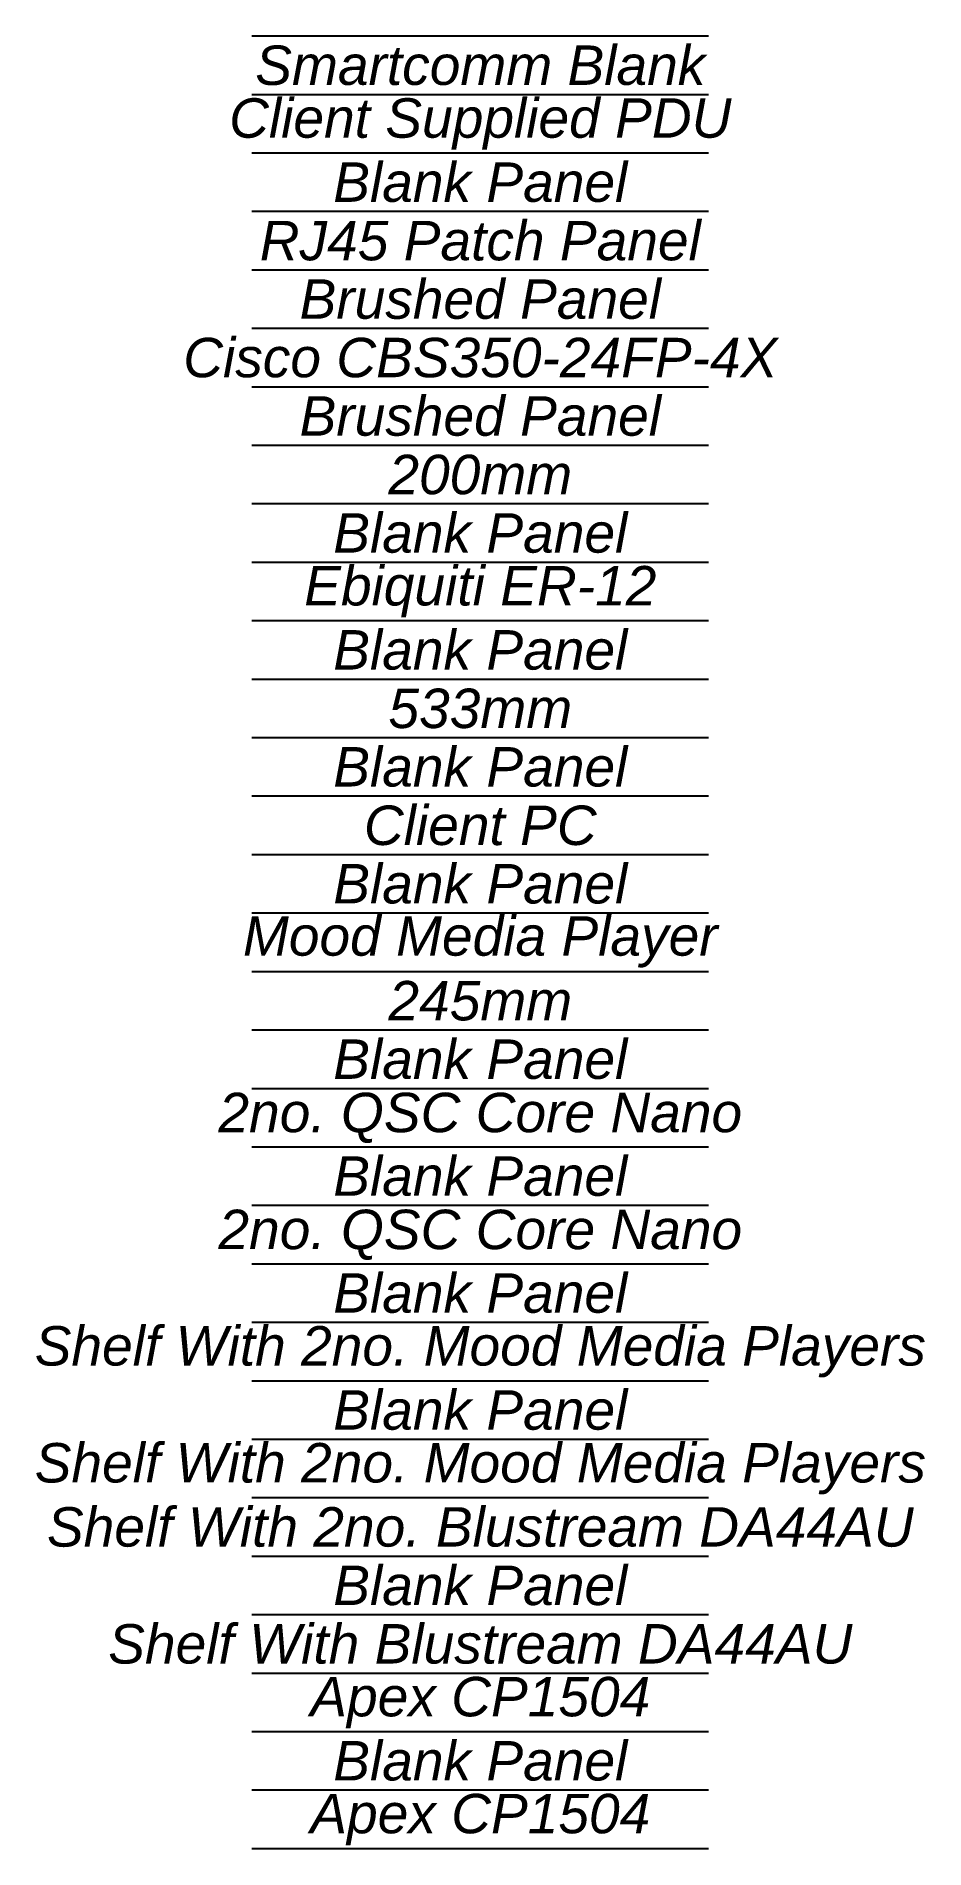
# Model space of a CAD drawing. Header units: millimetres. Extents: x -71336 to -33468, y -26189 to 22712.
# Drawn here: x -35372 to -34697, y -9532 to -8154 of the extents above; entities that cross this region are included whole.
import ezdxf

# ---------------------------------------------------------------- set-up
doc = ezdxf.new("R2010")
doc.units = ezdxf.units.MM
doc.layers.add('SC - Text', color=7, linetype='Continuous')
doc.layers.add('SC - TITLE_BLOCK', color=7, linetype='Continuous')
doc.styles.get("Standard").update_dxf_attribs({"font": 'arial.ttf', "height": 35})

msp = doc.modelspace()

# ---------------------------------------------------------------- texts
at = {"layer": 'SC - Text', "char_height": 30, "attachment_point": 5}
for s, insert, width in [('\\pxqc;{\\f@Arial Unicode MS|b0|i1|c0|p34;Smartcomm Blank}', (-35034.67, -8176.453), 641.95739), ('\\pxqc;{\\f@Arial Unicode MS|b0|i1|c0|p34;Client Supplied PDU}', (-35034.67, -8220.903), 641.95739), ('\\pxqc;{\\f@Arial Unicode MS|b0|i1|c0|p34;Blank Panel}', (-35034.67, -8265.353), 641.95739), ('{\\f@Arial Unicode MS|b0|i1|c0|p34;RJ45 Patch Panel}', (-35034.67, -8309.803), 641.95739), ('\\pxqc;{\\f@Arial Unicode MS|b0|i1|c0|p34;Brushed Panel}', (-35034.67, -8354.253), 641.95739), ('{\\f@Arial Unicode MS|b0|i1|c0|p34;Cisco CBS350-24FP-4X}', (-35034.67, -8398.703), 641.95739), ('\\pxqc;{\\f@Arial Unicode MS|b0|i1|c0|p34;Brushed Panel}', (-35034.67, -8443.153), 641.95739), ('\\pxqc;{\\f@Arial Unicode MS|b0|i1|c0|p34;200mm}', (-35034.67, -8487.603), 641.95739), ('\\pxqc;{\\f@Arial Unicode MS|b0|i1|c0|p34;Blank Panel}', (-35034.67, -8532.053), 641.95739), ('\\pxqc;{\\f@Arial Unicode MS|b0|i1|c0|p34;Ebiquiti ER-12}', (-35034.67, -8576.503), 641.95739), ('\\pxqc;{\\f@Arial Unicode MS|b0|i1|c0|p34;Blank Panel}', (-35034.67, -8620.953), 641.95739), ('\\pxqc;{\\f@Arial Unicode MS|b0|i1|c0|p34;533mm}', (-35034.67, -8665.403), 641.95739), ('\\pxqc;{\\f@Arial Unicode MS|b0|i1|c0|p34;Blank Panel}', (-35034.67, -8709.853), 641.95739), ('\\pxqc;{\\f@Arial Unicode MS|b0|i1|c0|p34;Client PC}', (-35034.67, -8754.303), 641.95739), ('\\pxqc;{\\f@Arial Unicode MS|b0|i1|c0|p34;Blank Panel}', (-35034.67, -8798.753), 641.95739), ('\\pxqc;{\\f@Arial Unicode MS|b0|i1|c0|p34;Mood Media Player}', (-35034.67, -8842.753), 641.95739), ('\\pxqc;{\\f@Arial Unicode MS|b0|i1|c0|p34;245mm}', (-35034.67, -8887.653), 641.95739), ('\\pxqc;{\\f@Arial Unicode MS|b0|i1|c0|p34;Blank Panel}', (-35034.67, -8932.103), 641.95739), ('\\pxqc;{\\f@Arial Unicode MS|b0|i1|c0|p34;2no. QSC Core Nano}', (-35034.67, -8976.553), 753.63576), ('\\pxqc;{\\f@Arial Unicode MS|b0|i1|c0|p34;Blank Panel}', (-35034.67, -9021.003), 641.95739), ('\\pxqc;{\\f@Arial Unicode MS|b0|i1|c0|p34;2no. QSC Core Nano}', (-35034.67, -9065.453), 753.63576), ('\\pxqc;{\\f@Arial Unicode MS|b0|i1|c0|p34;Blank Panel}', (-35034.67, -9109.903), 641.95739), ('\\pxqc;{\\f@Arial Unicode MS|b0|i1|c0|p34;Shelf With 2no. Mood Media Players }', (-35034.67, -9154.353), 851.6428), ('\\pxqc;{\\f@Arial Unicode MS|b0|i1|c0|p34;Blank Panel}', (-35034.67, -9198.803), 641.95739), ('\\pxqc;{\\f@Arial Unicode MS|b0|i1|c0|p34;Shelf With 2no. Mood Media Players }', (-35034.67, -9243.253), 851.6428), ('\\pxqc;{\\f@Arial Unicode MS|b0|i1|c0|p34;Shelf With 2no. Blustream DA44AU}', (-35034.67, -9287.703), 753.63576), ('\\pxqc;{\\f@Arial Unicode MS|b0|i1|c0|p34;Blank Panel}', (-35034.67, -9332.153), 641.95739), ('\\pxqc;{\\f@Arial Unicode MS|b0|i1|c0|p34;Shelf With Blustream DA44AU}', (-35034.67, -9376.603), 641.95739), ('\\pxqc;{\\f@Arial Unicode MS|b0|i1|c0|p34;Apex CP1504}', (-35034.67, -9421.053), 920.29955), ('\\pxqc;{\\f@Arial Unicode MS|b0|i1|c0|p34;Blank Panel}', (-35034.67, -9465.503), 641.95739), ('\\pxqc;{\\f@Arial Unicode MS|b0|i1|c0|p34;Apex CP1504}', (-35034.67, -9509.953), 920.29955)]:
    msp.add_mtext(s, dxfattribs=dict(at, insert=insert, width=width))

# ---------------------------------------------------------------- linework, layer by layer
at = {"layer": 'SC - TITLE_BLOCK'}
for p, q in [((-34861.018, -8154.228), (-35208.322, -8154.228)), ((-34861.018, -8198.678), (-35208.322, -8198.678)), ((-34861.018, -8243.128), (-35208.322, -8243.128)), ((-34861.018, -8287.578), (-35208.322, -8287.578)), ((-34861.018, -8332.028), (-35208.322, -8332.028)), ((-34861.018, -8376.478), (-35208.322, -8376.478)), ((-34861.018, -8420.928), (-35208.322, -8420.928)), ((-34861.018, -8465.378), (-35208.322, -8465.378)), ((-34861.018, -8509.828), (-35208.322, -8509.828)), ((-34861.018, -8554.278), (-35208.322, -8554.278)), ((-34861.018, -8598.728), (-35208.322, -8598.728)), ((-34861.018, -8643.178), (-35208.322, -8643.178)), ((-34861.018, -8687.628), (-35208.322, -8687.628)), ((-34861.018, -8732.078), (-35208.322, -8732.078)), ((-34861.018, -8776.528), (-35208.322, -8776.528)), ((-34861.018, -8820.978), (-35208.322, -8820.978)), ((-34861.018, -8865.428), (-35208.322, -8865.428)), ((-34861.018, -8909.878), (-35208.322, -8909.878)), ((-34861.018, -8954.328), (-35208.322, -8954.328)), ((-34861.018, -8998.778), (-35208.322, -8998.778)), ((-34861.018, -9043.228), (-35208.322, -9043.228)), ((-34861.018, -9087.678), (-35208.322, -9087.678)), ((-34861.018, -9132.128), (-35208.322, -9132.128)), ((-34861.018, -9176.578), (-35208.322, -9176.578)), ((-34861.018, -9221.028), (-35208.322, -9221.028)), ((-34861.018, -9265.478), (-35208.322, -9265.478)), ((-34861.018, -9309.928), (-35208.322, -9309.928)), ((-34861.018, -9354.378), (-35208.322, -9354.378)), ((-34861.018, -9398.828), (-35208.322, -9398.828)), ((-34861.018, -9443.278), (-35208.322, -9443.278)), ((-34861.018, -9487.728), (-35208.322, -9487.728)), ((-34861.018, -9532.178), (-35208.322, -9532.178))]:
    msp.add_line(p, q, dxfattribs=at)

msp.set_redraw_order([(e.dxf.handle, doc.entitydb.next_handle()) for e in msp.query("TEXT MTEXT ATTDEF DIMENSION ARC_DIMENSION")])  # texts and dimensions are drawn at this point

doc.saveas('drawing.dxf')
